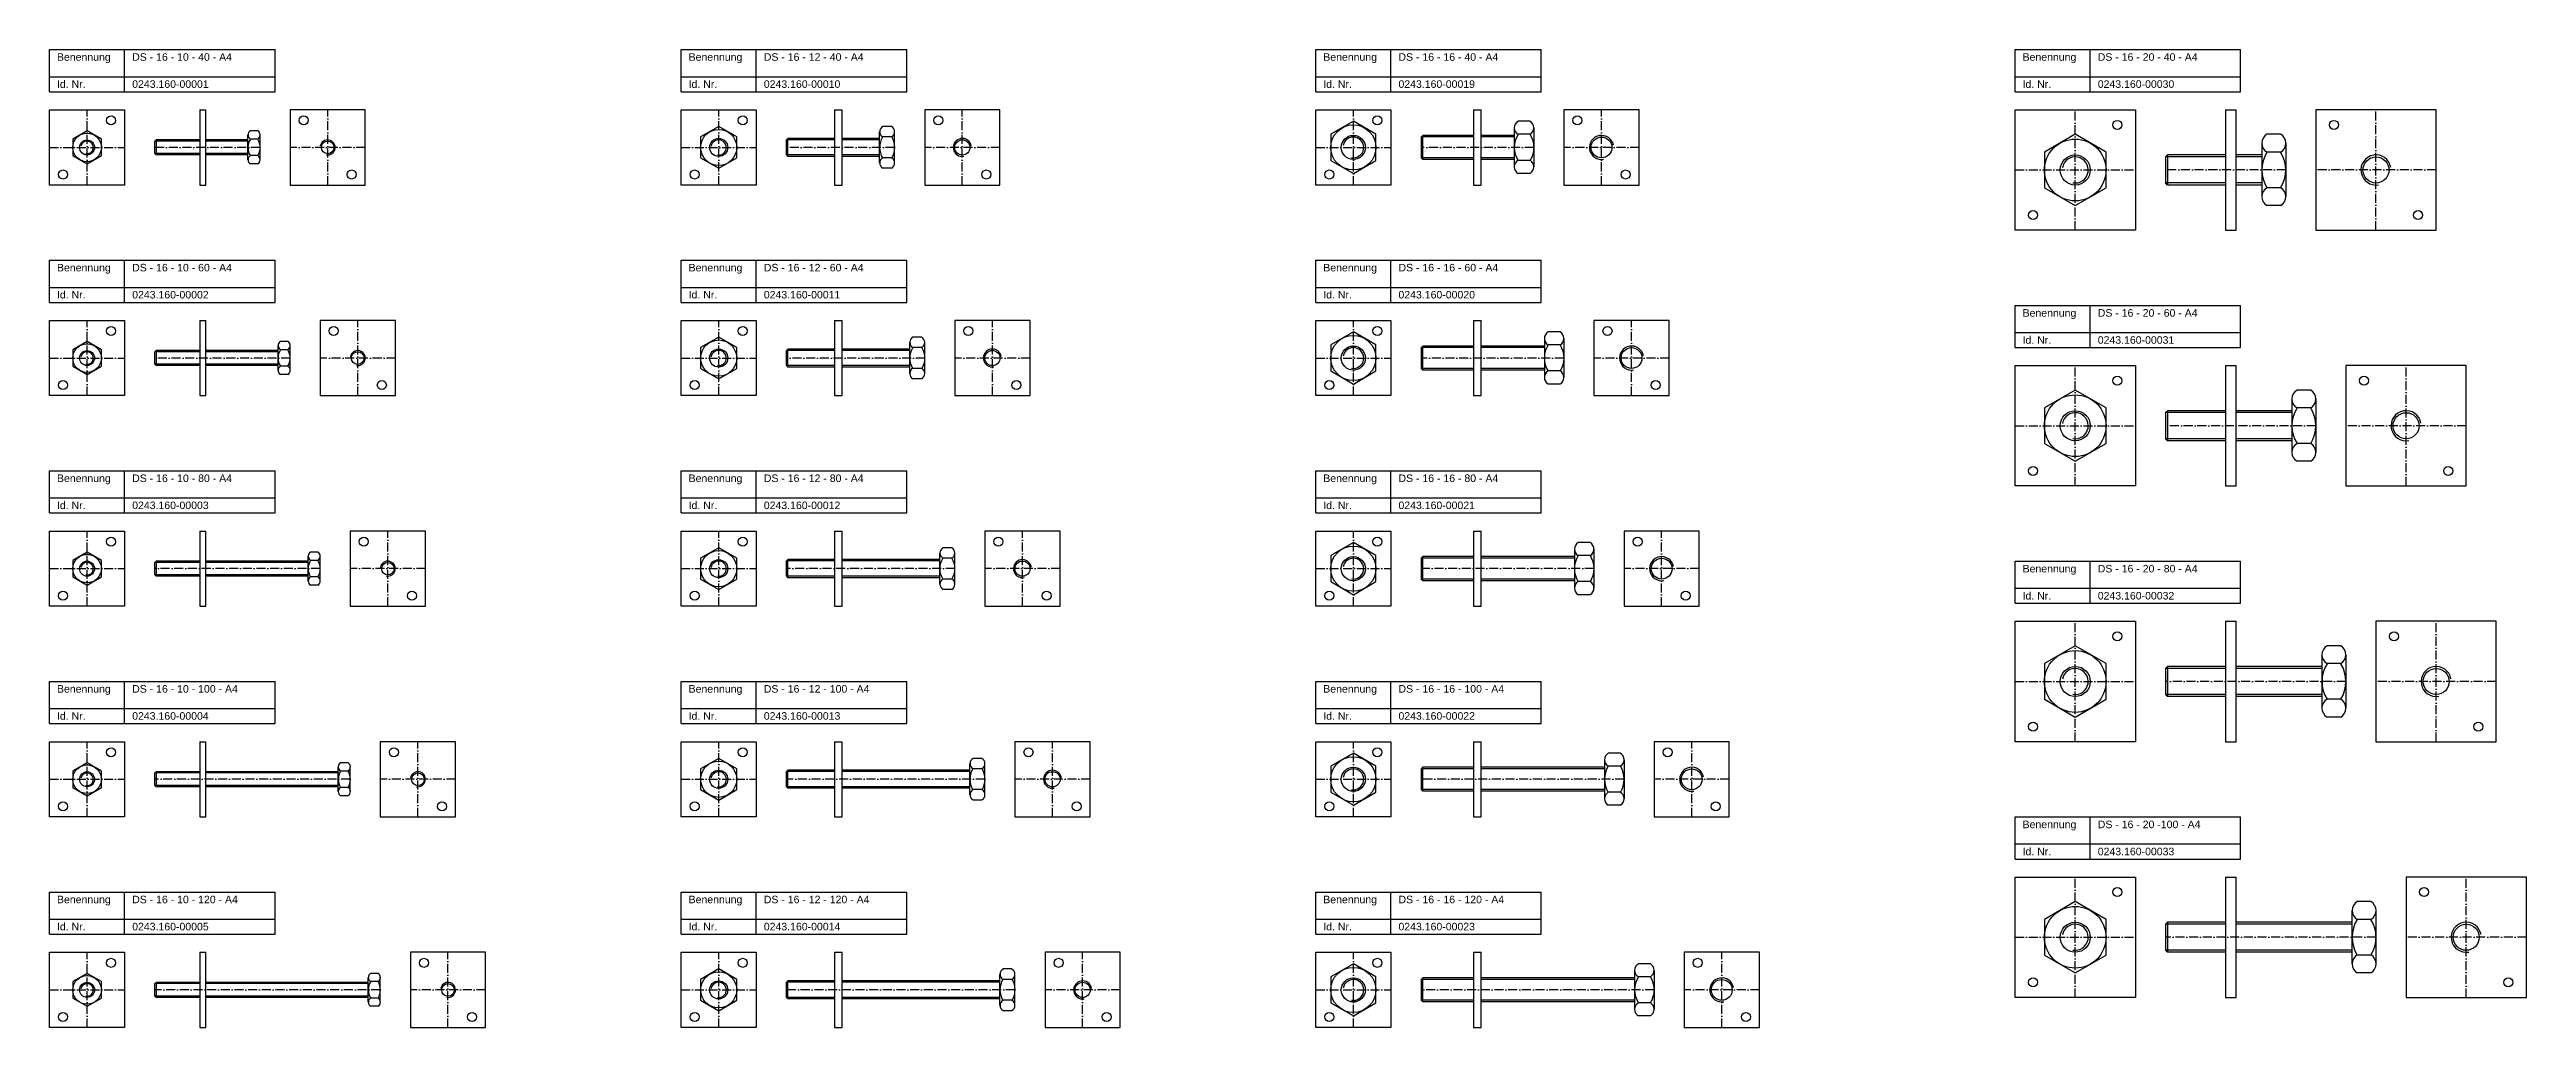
# Model space of a CAD drawing. Header units: millimetres. Extents: x 77 to 2399, y 1116 to 2936.
# Drawn here: x 77 to 1724, y 2286 to 2936 of the extents above; entities that cross this region are included whole.
import ezdxf

# ---------------------------------------------------------------- set-up
doc = ezdxf.new("R2010")
doc.units = ezdxf.units.MM
doc.header["$LTSCALE"] = 0.5
doc.linetypes.add('achse', pattern=[18, 12, -3, 0, -3])
doc.layers.add('HALFEN', color=2, linetype='CONTINUOUS')
doc.styles.add('ARIAL50', font='ARIAL.TTF', dxfattribs={"height": 5})

msp = doc.modelspace()

# ---------------------------------------------------------------- texts
at = {"layer": 'HALFEN', "style": 'ARIAL50'}
for s, p in [('Benennung', (82.2, 2928.8)), ('DS - 16 - 10 - 40 - A4', (132.2, 2928.8)), ('Benennung', (502.2, 2928.8)), ('DS - 16 - 12 - 40 - A4', (552.2, 2928.8)), ('Benennung', (924.2, 2928.8)), ('DS - 16 - 16 - 40 - A4', (974.2, 2928.8)), ('Benennung', (1389.2, 2928.8)), ('DS - 16 - 20 - 40 - A4', (1439.2, 2928.8)), ('Id. Nr.', (82.2, 2910.8)), ('0243.160-00001', (132.2, 2910.8)), ('Id. Nr.', (502.2, 2910.8)), ('0243.160-00010', (552.2, 2910.8)), ('Id. Nr.', (924.2, 2910.8)), ('0243.160-00019', (974.2, 2910.8)), ('Id. Nr.', (1389.2, 2910.8)), ('0243.160-00030', (1439.2, 2910.8)), ('Benennung', (82.2, 2788.8)), ('DS - 16 - 10 - 60 - A4', (132.2, 2788.8)), ('Benennung', (502.2, 2788.8)), ('DS - 16 - 12 - 60 - A4', (552.2, 2788.8)), ('Benennung', (924.2, 2788.8)), ('DS - 16 - 16 - 60 - A4', (974.2, 2788.8)), ('Id. Nr.', (82.2, 2770.8)), ('0243.160-00002', (132.2, 2770.8)), ('Id. Nr.', (502.2, 2770.8)), ('0243.160-00011', (552.2, 2770.8)), ('Id. Nr.', (924.2, 2770.8)), ('0243.160-00020', (974.2, 2770.8)), ('Benennung', (1389.2, 2758.7)), ('DS - 16 - 20 - 60 - A4', (1439.2, 2758.7)), ('Id. Nr.', (1389.2, 2740.7)), ('0243.160-00031', (1439.2, 2740.7)), ('Benennung', (82.2, 2648.8)), ('DS - 16 - 10 - 80 - A4', (132.2, 2648.8)), ('Benennung', (502.2, 2648.8)), ('DS - 16 - 12 - 80 - A4', (552.2, 2648.8)), ('Benennung', (924.2, 2648.8)), ('DS - 16 - 16 - 80 - A4', (974.2, 2648.8)), ('Id. Nr.', (82.2, 2630.8)), ('0243.160-00003', (132.2, 2630.8)), ('Id. Nr.', (502.2, 2630.8)), ('0243.160-00012', (552.2, 2630.8)), ('Id. Nr.', (924.2, 2630.8)), ('0243.160-00021', (974.2, 2630.8)), ('Benennung', (1389.2, 2588.7)), ('DS - 16 - 20 - 80 - A4', (1439.2, 2588.7)), ('Id. Nr.', (1389.2, 2570.7)), ('0243.160-00032', (1439.2, 2570.7)), ('Benennung', (82.2, 2508.8)), ('DS - 16 - 10 - 100 - A4', (132.2, 2508.8)), ('Benennung', (502.2, 2508.8)), ('DS - 16 - 12 - 100 - A4', (552.2, 2508.8)), ('Benennung', (924.2, 2508.8)), ('DS - 16 - 16 - 100 - A4', (974.2, 2508.8)), ('Id. Nr.', (82.2, 2490.8)), ('0243.160-00004', (132.2, 2490.8)), ('Id. Nr.', (502.2, 2490.8)), ('0243.160-00013', (552.2, 2490.8)), ('Id. Nr.', (924.2, 2490.8)), ('0243.160-00022', (974.2, 2490.8)), ('Benennung', (1389.2, 2418.7)), ('DS - 16 - 20 -100 - A4', (1439.2, 2418.7)), ('Id. Nr.', (1389.2, 2400.7)), ('0243.160-00033', (1439.2, 2400.7)), ('Benennung', (82.2, 2368.8)), ('DS - 16 - 10 - 120 - A4', (132.2, 2368.8)), ('Benennung', (502.2, 2368.8)), ('DS - 16 - 12 - 120 - A4', (552.2, 2368.8)), ('Benennung', (924.2, 2368.8)), ('DS - 16 - 16 - 120 - A4', (974.2, 2368.8)), ('Id. Nr.', (82.2, 2350.8)), ('0243.160-00005', (132.2, 2350.8)), ('Id. Nr.', (502.2, 2350.8)), ('0243.160-00014', (552.2, 2350.8)), ('Id. Nr.', (924.2, 2350.8)), ('0243.160-00023', (974.2, 2350.8))]:
    msp.add_text(s, height=5, dxfattribs=at).set_placement(p)

# ---------------------------------------------------------------- linework, layer by layer
at = {"layer": 'HALFEN'}
for p, q in [((77.2, 2936.2), (227.2, 2936.2)), ((77.2, 2908.2), (77.2, 2936.2)), ((127.2, 2908.2), (127.2, 2936.2)), ((227.2, 2908.2), (227.2, 2936.2)), ((497.2, 2936.2), (647.2, 2936.2)), ((497.2, 2908.2), (497.2, 2936.2)), ((547.2, 2908.2), (547.2, 2936.2)), ((647.2, 2908.2), (647.2, 2936.2)), ((919.2, 2936.2), (1069.2, 2936.2)), ((919.2, 2908.2), (919.2, 2936.2)), ((969.2, 2908.2), (969.2, 2936.2)), ((1069.2, 2908.2), (1069.2, 2936.2)), ((1384.2, 2936.2), (1534.2, 2936.2)), ((1384.2, 2908.2), (1384.2, 2936.2)), ((1434.2, 2908.2), (1434.2, 2936.2)), ((1534.2, 2908.2), (1534.2, 2936.2)), ((77.2, 2918.2), (227.2, 2918.2)), ((497.2, 2918.2), (647.2, 2918.2)), ((919.2, 2918.2), (1069.2, 2918.2)), ((1384.2, 2918.2), (1534.2, 2918.2)), ((77.2, 2908.2), (227.2, 2908.2)), ((497.2, 2908.2), (647.2, 2908.2)), ((919.2, 2908.2), (1069.2, 2908.2)), ((1384.2, 2908.2), (1534.2, 2908.2)), ((77.2, 2896.2), (127.2, 2896.2)), ((77.2, 2846.2), (77.2, 2896.2)), ((127.2, 2896.2), (127.2, 2846.2)), ((177.2, 2896.2), (181.2, 2896.2)), ((177.2, 2896.2), (177.2, 2846.2)), ((181.2, 2846.2), (181.2, 2896.2)), ((287.2, 2896.2), (237.2, 2896.2)), ((237.2, 2896.2), (237.2, 2846.2)), ((287.2, 2846.2), (287.2, 2896.2)), ((497.2, 2896.2), (547.2, 2896.2)), ((497.2, 2846.2), (497.2, 2896.2)), ((547.2, 2896.2), (547.2, 2846.2)), ((599.2, 2896.2), (604.2, 2896.2)), ((599.2, 2896.2), (599.2, 2846.2)), ((604.2, 2846.2), (604.2, 2896.2)), ((637.2, 2885.1), (631.2, 2885.1)), ((709.2, 2896.2), (659.2, 2896.2)), ((659.2, 2896.2), (659.2, 2846.2)), ((709.2, 2846.2), (709.2, 2896.2)), ((919.2, 2896.2), (969.2, 2896.2)), ((919.2, 2846.2), (919.2, 2896.2)), ((969.2, 2896.2), (969.2, 2846.2)), ((1024.2, 2896.2), (1029.2, 2896.2)), ((1024.2, 2896.2), (1024.2, 2846.2)), ((1029.2, 2846.2), (1029.2, 2896.2)), ((1051.2, 2884.2), (1051.2, 2858.3)), ((1061.7, 2888.6), (1053.7, 2888.6)), ((1064.2, 2884.2), (1064.2, 2858.3)), ((1134.2, 2896.2), (1084.2, 2896.2)), ((1084.2, 2896.2), (1084.2, 2846.2)), ((1134.2, 2846.2), (1134.2, 2896.2)), ((1384.2, 2816.2), (1384.2, 2896.2)), ((1384.2, 2896.2), (1464.2, 2896.2)), ((1464.2, 2896.2), (1464.2, 2816.2)), ((1524.2, 2896.2), (1524.2, 2816.2)), ((1524.2, 2896.2), (1531.2, 2896.2)), ((1531.2, 2816.2), (1531.2, 2896.2)), ((1664.2, 2896.2), (1584.2, 2896.2)), ((1584.2, 2896.2), (1584.2, 2816.2)), ((1664.2, 2816.2), (1664.2, 2896.2)), ((102.2, 2882.2), (92.7, 2876.7)), ((92.7, 2876.7), (92.7, 2865.8)), ((111.7, 2876.7), (102.2, 2882.2)), ((111.7, 2865.8), (111.7, 2876.7)), ((147.2, 2875.4), (148.1, 2876.2)), ((177.2, 2875.4), (147.2, 2875.4)), ((147.2, 2867.1), (147.2, 2875.4)), ((177.2, 2867.1), (147.2, 2867.1)), ((147.2, 2867.1), (148.1, 2866.2)), ((177.2, 2876.2), (148.1, 2876.2)), ((148.1, 2876.2), (148.1, 2866.2)), ((177.2, 2866.2), (148.1, 2866.2)), ((209.2, 2876.2), (181.2, 2876.2)), ((209.2, 2875.4), (181.2, 2875.4)), ((209.2, 2867.1), (181.2, 2867.1)), ((209.2, 2866.2), (181.2, 2866.2)), ((209.2, 2863), (209.2, 2879.5)), ((215.7, 2882.2), (210.8, 2882.2)), ((215.7, 2876.7), (210.8, 2876.7)), ((217.2, 2863), (217.2, 2879.5)), ((567.2, 2876.3), (568.2, 2877.2)), ((599.2, 2876.3), (567.2, 2876.3)), ((567.2, 2866.2), (567.2, 2876.3)), ((599.2, 2866.2), (567.2, 2866.2)), ((567.2, 2866.2), (568.2, 2865.2)), ((599.2, 2877.2), (568.2, 2877.2)), ((568.2, 2865.2), (568.2, 2877.2)), ((629.2, 2877.2), (604.2, 2877.2)), ((629.2, 2876.3), (604.2, 2876.3)), ((629.2, 2866.2), (604.2, 2866.2)), ((629.2, 2860.9), (629.2, 2881.6)), ((637.2, 2878.2), (631.2, 2878.2)), ((639.2, 2860.9), (639.2, 2881.6)), ((989.2, 2878.2), (990.3, 2879.2)), ((1024.2, 2878.2), (989.2, 2878.2)), ((989.2, 2878.2), (989.2, 2864.3)), ((1024.2, 2879.2), (990.3, 2879.2)), ((990.3, 2863.2), (990.3, 2879.2)), ((1051.2, 2879.2), (1029.2, 2879.2)), ((1051.2, 2878.2), (1029.2, 2878.2)), ((1061.7, 2879.9), (1053.7, 2879.9)), ((1484.2, 2864.9), (1485.6, 2866.2)), ((1524.2, 2866.2), (1485.6, 2866.2)), ((1485.6, 2866.2), (1485.6, 2846.2)), ((1548.2, 2866.2), (1531.2, 2866.2)), ((1548.2, 2874), (1548.2, 2838.5)), ((1560.8, 2879.9), (1551.7, 2879.9)), ((1560.8, 2868.1), (1551.7, 2868.1)), ((1564.2, 2874), (1564.2, 2838.5)), ((92.7, 2865.8), (102.2, 2860.3)), ((102.2, 2860.3), (111.7, 2865.8)), ((215.7, 2865.8), (210.8, 2865.8)), ((215.7, 2860.3), (210.8, 2860.3)), ((599.2, 2865.2), (568.2, 2865.2)), ((629.2, 2865.2), (604.2, 2865.2)), ((637.2, 2864.3), (631.2, 2864.3)), ((637.2, 2857.4), (631.2, 2857.4)), ((1024.2, 2864.3), (989.2, 2864.3)), ((989.2, 2864.3), (990.3, 2863.2)), ((1024.2, 2863.2), (990.3, 2863.2)), ((1051.2, 2864.3), (1029.2, 2864.3)), ((1051.2, 2863.2), (1029.2, 2863.2)), ((1061.7, 2862.6), (1053.7, 2862.6)), ((1061.7, 2853.9), (1053.7, 2853.9)), ((1524.2, 2864.9), (1484.2, 2864.9)), ((1484.2, 2864.9), (1484.2, 2847.6)), ((1548.2, 2864.9), (1531.2, 2864.9)), ((127.2, 2846.2), (77.2, 2846.2)), ((177.2, 2846.2), (181.2, 2846.2)), ((237.2, 2846.2), (287.2, 2846.2)), ((547.2, 2846.2), (497.2, 2846.2)), ((599.2, 2846.2), (604.2, 2846.2)), ((659.2, 2846.2), (709.2, 2846.2)), ((969.2, 2846.2), (919.2, 2846.2)), ((1024.2, 2846.2), (1029.2, 2846.2)), ((1084.2, 2846.2), (1134.2, 2846.2)), ((1524.2, 2847.6), (1484.2, 2847.6)), ((1485.6, 2846.2), (1484.2, 2847.6)), ((1524.2, 2846.2), (1485.6, 2846.2)), ((1548.2, 2847.6), (1531.2, 2847.6)), ((1548.2, 2846.2), (1531.2, 2846.2)), ((1560.8, 2844.4), (1551.7, 2844.4)), ((1560.8, 2832.6), (1551.7, 2832.6)), ((1464.2, 2816.2), (1384.2, 2816.2)), ((1524.2, 2816.2), (1531.2, 2816.2)), ((1584.2, 2816.2), (1664.2, 2816.2)), ((77.2, 2796.3), (227.2, 2796.3)), ((77.2, 2768.2), (77.2, 2796.3)), ((127.2, 2768.2), (127.2, 2796.3)), ((227.2, 2768.2), (227.2, 2796.3)), ((497.2, 2796.3), (647.2, 2796.3)), ((497.2, 2768.2), (497.2, 2796.3)), ((547.2, 2768.2), (547.2, 2796.3)), ((647.2, 2768.2), (647.2, 2796.3)), ((919.2, 2796.3), (1069.2, 2796.3)), ((919.2, 2768.2), (919.2, 2796.3)), ((969.2, 2768.2), (969.2, 2796.3)), ((1069.2, 2768.2), (1069.2, 2796.3)), ((77.2, 2778.2), (227.2, 2778.2)), ((77.2, 2768.2), (227.2, 2768.2)), ((497.2, 2778.2), (647.2, 2778.2)), ((497.2, 2768.2), (647.2, 2768.2)), ((919.2, 2778.2), (1069.2, 2778.2)), ((919.2, 2768.2), (1069.2, 2768.2)), ((77.2, 2756.2), (127.2, 2756.2)), ((77.2, 2706.2), (77.2, 2756.2)), ((127.2, 2756.2), (127.2, 2706.2)), ((177.2, 2756.2), (177.2, 2706.2)), ((177.2, 2756.2), (181.2, 2756.2)), ((181.2, 2706.2), (181.2, 2756.2)), ((307.2, 2756.2), (257.2, 2756.2)), ((257.2, 2756.2), (257.2, 2706.2)), ((307.2, 2706.2), (307.2, 2756.2)), ((497.2, 2756.2), (547.2, 2756.2)), ((497.2, 2706.2), (497.2, 2756.2)), ((547.2, 2756.2), (547.2, 2706.2)), ((599.2, 2756.2), (599.2, 2706.2)), ((599.2, 2756.2), (604.2, 2756.2)), ((604.2, 2706.2), (604.2, 2756.2)), ((729.2, 2756.2), (679.2, 2756.2)), ((679.2, 2756.2), (679.2, 2706.2)), ((729.2, 2706.2), (729.2, 2756.2)), ((919.2, 2756.2), (969.2, 2756.2)), ((919.2, 2706.2), (919.2, 2756.2)), ((969.2, 2756.2), (969.2, 2706.2)), ((1024.2, 2756.2), (1024.2, 2706.2)), ((1024.2, 2756.2), (1029.2, 2756.2)), ((1029.2, 2706.2), (1029.2, 2756.2)), ((1154.2, 2756.2), (1104.2, 2756.2)), ((1104.2, 2756.2), (1104.2, 2706.2)), ((1154.2, 2706.2), (1154.2, 2756.2)), ((1384.2, 2766.2), (1534.2, 2766.2)), ((1384.2, 2738.2), (1384.2, 2766.2)), ((1434.2, 2738.2), (1434.2, 2766.2)), ((1534.2, 2738.2), (1534.2, 2766.2)), ((102.2, 2742.2), (92.7, 2736.7)), ((92.7, 2736.7), (92.7, 2725.8)), ((111.7, 2736.7), (102.2, 2742.2)), ((111.7, 2725.8), (111.7, 2736.7)), ((147.2, 2735.4), (148.1, 2736.2)), ((177.2, 2735.4), (147.2, 2735.4)), ((147.2, 2727.1), (147.2, 2735.4)), ((177.2, 2736.2), (148.1, 2736.2)), ((148.1, 2736.2), (148.1, 2726.2)), ((229.2, 2736.2), (181.2, 2736.2)), ((229.2, 2735.4), (181.2, 2735.4)), ((229.2, 2723), (229.2, 2739.5)), ((235.7, 2742.2), (230.8, 2742.2)), ((235.7, 2736.7), (230.8, 2736.7)), ((237.2, 2723), (237.2, 2739.5)), ((567.2, 2736.3), (568.2, 2737.2)), ((567.2, 2726.2), (567.2, 2736.3)), ((599.2, 2736.3), (567.2, 2736.3)), ((568.2, 2725.2), (568.2, 2737.2)), ((599.2, 2737.2), (568.2, 2737.2)), ((649.2, 2737.2), (604.2, 2737.2)), ((649.2, 2736.3), (604.2, 2736.3)), ((649.2, 2720.9), (649.2, 2741.6)), ((657.2, 2745.1), (651.2, 2745.1)), ((657.2, 2738.2), (651.2, 2738.2)), ((659.2, 2720.9), (659.2, 2741.6)), ((989.2, 2738.2), (990.3, 2739.2)), ((989.2, 2738.2), (989.2, 2724.3)), ((1024.2, 2738.2), (989.2, 2738.2)), ((990.3, 2723.2), (990.3, 2739.2)), ((1024.2, 2739.2), (990.3, 2739.2)), ((1071.2, 2739.2), (1029.2, 2739.2)), ((1071.2, 2738.2), (1029.2, 2738.2)), ((1071.2, 2744.2), (1071.2, 2718.3)), ((1081.7, 2748.6), (1073.7, 2748.6)), ((1081.7, 2739.9), (1073.7, 2739.9)), ((1084.2, 2744.2), (1084.2, 2718.3)), ((1384.2, 2748.2), (1534.2, 2748.2)), ((1384.2, 2738.2), (1534.2, 2738.2)), ((92.7, 2725.8), (102.2, 2720.3)), ((102.2, 2720.3), (111.7, 2725.8)), ((177.2, 2727.1), (147.2, 2727.1)), ((147.2, 2727.1), (148.1, 2726.2)), ((177.2, 2726.2), (148.1, 2726.2)), ((229.2, 2727.1), (181.2, 2727.1)), ((229.2, 2726.2), (181.2, 2726.2)), ((235.7, 2725.8), (230.8, 2725.8)), ((235.7, 2720.3), (230.8, 2720.3)), ((567.2, 2726.2), (568.2, 2725.2)), ((599.2, 2726.2), (567.2, 2726.2)), ((599.2, 2725.2), (568.2, 2725.2)), ((649.2, 2726.2), (604.2, 2726.2)), ((649.2, 2725.2), (604.2, 2725.2)), ((657.2, 2724.3), (651.2, 2724.3)), ((989.2, 2724.3), (990.3, 2723.2)), ((1024.2, 2724.3), (989.2, 2724.3)), ((1024.2, 2723.2), (990.3, 2723.2)), ((1071.2, 2724.3), (1029.2, 2724.3)), ((1071.2, 2723.2), (1029.2, 2723.2)), ((1081.7, 2722.6), (1073.7, 2722.6)), ((1384.2, 2726.2), (1464.2, 2726.2)), ((1384.2, 2646.2), (1384.2, 2726.2)), ((1464.2, 2726.2), (1464.2, 2646.2)), ((1524.2, 2726.2), (1524.2, 2646.2)), ((1524.2, 2726.2), (1531.2, 2726.2)), ((1531.2, 2646.2), (1531.2, 2726.2)), ((1684.2, 2726.2), (1604.2, 2726.2)), ((1604.2, 2726.2), (1604.2, 2646.2)), ((1684.2, 2646.2), (1684.2, 2726.2)), ((127.2, 2706.2), (77.2, 2706.2)), ((177.2, 2706.2), (181.2, 2706.2)), ((257.2, 2706.2), (307.2, 2706.2)), ((547.2, 2706.2), (497.2, 2706.2)), ((599.2, 2706.2), (604.2, 2706.2)), ((657.2, 2717.4), (651.2, 2717.4)), ((679.2, 2706.2), (729.2, 2706.2)), ((969.2, 2706.2), (919.2, 2706.2)), ((1024.2, 2706.2), (1029.2, 2706.2)), ((1081.7, 2713.9), (1073.7, 2713.9)), ((1104.2, 2706.2), (1154.2, 2706.2)), ((1568.2, 2704), (1568.2, 2668.5)), ((1580.8, 2709.9), (1571.7, 2709.9)), ((1584.2, 2704), (1584.2, 2668.5)), ((1484.2, 2694.9), (1485.6, 2696.2)), ((1484.2, 2694.9), (1484.2, 2677.6)), ((1524.2, 2694.9), (1484.2, 2694.9)), ((1485.6, 2696.2), (1485.6, 2676.2)), ((1524.2, 2696.2), (1485.6, 2696.2)), ((1568.2, 2696.2), (1531.2, 2696.2)), ((1568.2, 2694.9), (1531.2, 2694.9)), ((1580.8, 2698.1), (1571.7, 2698.1)), ((1485.6, 2676.2), (1484.2, 2677.6)), ((1524.2, 2677.6), (1484.2, 2677.6)), ((1524.2, 2676.2), (1485.6, 2676.2)), ((1568.2, 2677.6), (1531.2, 2677.6)), ((1568.2, 2676.2), (1531.2, 2676.2)), ((1580.8, 2674.4), (1571.7, 2674.4)), ((77.2, 2656.2), (227.2, 2656.2)), ((77.2, 2628.2), (77.2, 2656.2)), ((127.2, 2628.2), (127.2, 2656.2)), ((227.2, 2628.2), (227.2, 2656.2)), ((497.2, 2656.2), (647.2, 2656.2)), ((497.2, 2628.2), (497.2, 2656.2)), ((547.2, 2628.2), (547.2, 2656.2)), ((647.2, 2628.2), (647.2, 2656.2)), ((919.2, 2656.2), (1069.2, 2656.2)), ((919.2, 2628.2), (919.2, 2656.2)), ((969.2, 2628.2), (969.2, 2656.2)), ((1069.2, 2628.2), (1069.2, 2656.2)), ((1580.8, 2662.6), (1571.7, 2662.6)), ((77.2, 2638.2), (227.2, 2638.2)), ((497.2, 2638.2), (647.2, 2638.2)), ((919.2, 2638.2), (1069.2, 2638.2)), ((1464.2, 2646.2), (1384.2, 2646.2)), ((1524.2, 2646.2), (1531.2, 2646.2)), ((1604.2, 2646.2), (1684.2, 2646.2)), ((77.2, 2628.2), (227.2, 2628.2)), ((497.2, 2628.2), (647.2, 2628.2)), ((919.2, 2628.2), (1069.2, 2628.2)), ((77.2, 2566.2), (77.2, 2616.2)), ((77.2, 2616.2), (127.2, 2616.2)), ((127.2, 2616.2), (127.2, 2566.2)), ((177.2, 2616.2), (177.2, 2566.2)), ((177.2, 2616.2), (181.2, 2616.2)), ((181.2, 2566.2), (181.2, 2616.2)), ((327.2, 2616.2), (277.2, 2616.2)), ((277.2, 2616.2), (277.2, 2566.2)), ((327.2, 2566.2), (327.2, 2616.2)), ((497.2, 2566.2), (497.2, 2616.2)), ((497.2, 2616.2), (547.2, 2616.2)), ((547.2, 2616.2), (547.2, 2566.2)), ((599.2, 2616.2), (599.2, 2566.2)), ((599.2, 2616.2), (604.2, 2616.2)), ((604.2, 2566.2), (604.2, 2616.2)), ((677.2, 2605.1), (671.2, 2605.1)), ((699.2, 2616.2), (699.2, 2566.2)), ((749.2, 2616.2), (699.2, 2616.2)), ((749.2, 2566.2), (749.2, 2616.2)), ((919.2, 2616.2), (969.2, 2616.2)), ((919.2, 2566.2), (919.2, 2616.2)), ((969.2, 2616.2), (969.2, 2566.2)), ((1024.2, 2616.2), (1029.2, 2616.2)), ((1024.2, 2616.2), (1024.2, 2566.2)), ((1029.2, 2566.2), (1029.2, 2616.2)), ((1091.2, 2604.2), (1091.2, 2578.3)), ((1101.7, 2608.6), (1093.7, 2608.6)), ((1104.2, 2604.2), (1104.2, 2578.3)), ((1174.2, 2616.2), (1124.2, 2616.2)), ((1124.2, 2616.2), (1124.2, 2566.2)), ((1174.2, 2566.2), (1174.2, 2616.2)), ((102.2, 2602.2), (92.7, 2596.7)), ((92.7, 2596.7), (92.7, 2585.8)), ((111.7, 2596.7), (102.2, 2602.2)), ((111.7, 2585.8), (111.7, 2596.7)), ((147.2, 2595.4), (148.1, 2596.2)), ((177.2, 2595.4), (147.2, 2595.4)), ((147.2, 2587.1), (147.2, 2595.4)), ((177.2, 2587.1), (147.2, 2587.1)), ((147.2, 2587.1), (148.1, 2586.2)), ((177.2, 2596.2), (148.1, 2596.2)), ((148.1, 2596.2), (148.1, 2586.2)), ((177.2, 2586.2), (148.1, 2586.2)), ((249.2, 2596.2), (181.2, 2596.2)), ((249.2, 2595.4), (181.2, 2595.4)), ((249.2, 2587.1), (181.2, 2587.1)), ((249.2, 2586.2), (181.2, 2586.2)), ((249.2, 2583), (249.2, 2599.5)), ((255.7, 2602.2), (250.8, 2602.2)), ((255.7, 2596.7), (250.8, 2596.7)), ((257.2, 2583), (257.2, 2599.5)), ((567.2, 2596.3), (568.2, 2597.2)), ((567.2, 2586.2), (567.2, 2596.3)), ((599.2, 2596.3), (567.2, 2596.3)), ((599.2, 2586.2), (567.2, 2586.2)), ((567.2, 2586.2), (568.2, 2585.2)), ((568.2, 2585.2), (568.2, 2597.2)), ((599.2, 2597.2), (568.2, 2597.2)), ((669.2, 2597.2), (604.2, 2597.2)), ((669.2, 2596.3), (604.2, 2596.3)), ((669.2, 2586.2), (604.2, 2586.2)), ((669.2, 2580.9), (669.2, 2601.6)), ((677.2, 2598.2), (671.2, 2598.2)), ((679.2, 2580.9), (679.2, 2601.6)), ((989.2, 2598.2), (990.3, 2599.2)), ((989.2, 2598.2), (989.2, 2584.3)), ((1024.2, 2598.2), (989.2, 2598.2)), ((990.3, 2583.2), (990.3, 2599.2)), ((1024.2, 2599.2), (990.3, 2599.2)), ((1091.2, 2599.2), (1029.2, 2599.2)), ((1091.2, 2598.2), (1029.2, 2598.2)), ((1101.7, 2599.9), (1093.7, 2599.9)), ((1384.2, 2596.2), (1534.2, 2596.2)), ((1384.2, 2568.2), (1384.2, 2596.2)), ((1434.2, 2568.2), (1434.2, 2596.2)), ((1534.2, 2568.2), (1534.2, 2596.2)), ((92.7, 2585.8), (102.2, 2580.3)), ((102.2, 2580.3), (111.7, 2585.8)), ((255.7, 2585.8), (250.8, 2585.8)), ((255.7, 2580.3), (250.8, 2580.3)), ((599.2, 2585.2), (568.2, 2585.2)), ((669.2, 2585.2), (604.2, 2585.2)), ((677.2, 2584.3), (671.2, 2584.3)), ((677.2, 2577.4), (671.2, 2577.4)), ((1024.2, 2584.3), (989.2, 2584.3)), ((989.2, 2584.3), (990.3, 2583.2)), ((1024.2, 2583.2), (990.3, 2583.2)), ((1091.2, 2584.3), (1029.2, 2584.3)), ((1091.2, 2583.2), (1029.2, 2583.2)), ((1101.7, 2582.6), (1093.7, 2582.6)), ((1101.7, 2573.9), (1093.7, 2573.9)), ((1384.2, 2578.2), (1534.2, 2578.2)), ((127.2, 2566.2), (77.2, 2566.2)), ((177.2, 2566.2), (181.2, 2566.2)), ((277.2, 2566.2), (327.2, 2566.2)), ((547.2, 2566.2), (497.2, 2566.2)), ((599.2, 2566.2), (604.2, 2566.2)), ((699.2, 2566.2), (749.2, 2566.2)), ((969.2, 2566.2), (919.2, 2566.2)), ((1024.2, 2566.2), (1029.2, 2566.2)), ((1124.2, 2566.2), (1174.2, 2566.2)), ((1384.2, 2568.2), (1534.2, 2568.2)), ((1384.2, 2556.2), (1464.2, 2556.2)), ((1384.2, 2476.2), (1384.2, 2556.2)), ((1464.2, 2556.2), (1464.2, 2476.2)), ((1524.2, 2556.2), (1524.2, 2476.2)), ((1524.2, 2556.2), (1531.2, 2556.2)), ((1531.2, 2476.2), (1531.2, 2556.2)), ((1704.2, 2556.2), (1624.2, 2556.2)), ((1624.2, 2556.2), (1624.2, 2476.2)), ((1704.2, 2476.2), (1704.2, 2556.2)), ((1600.8, 2539.9), (1591.7, 2539.9)), ((1484.2, 2524.9), (1485.6, 2526.2)), ((1524.2, 2524.9), (1484.2, 2524.9)), ((1484.2, 2524.9), (1484.2, 2507.6)), ((1524.2, 2526.2), (1485.6, 2526.2)), ((1485.6, 2526.2), (1485.6, 2506.2)), ((1588.2, 2526.2), (1531.2, 2526.2)), ((1588.2, 2524.9), (1531.2, 2524.9)), ((1588.2, 2534), (1588.2, 2498.5)), ((1600.8, 2528.1), (1591.7, 2528.1)), ((1604.2, 2534), (1604.2, 2498.5)), ((77.2, 2516.2), (227.2, 2516.2)), ((77.2, 2488.2), (77.2, 2516.2)), ((127.2, 2488.2), (127.2, 2516.2)), ((227.2, 2488.2), (227.2, 2516.2)), ((497.2, 2516.2), (647.2, 2516.2)), ((497.2, 2488.2), (497.2, 2516.2)), ((547.2, 2488.2), (547.2, 2516.2)), ((647.2, 2488.2), (647.2, 2516.2)), ((919.2, 2516.2), (1069.2, 2516.2)), ((919.2, 2488.2), (919.2, 2516.2)), ((969.2, 2488.2), (969.2, 2516.2)), ((1069.2, 2488.2), (1069.2, 2516.2)), ((1524.2, 2507.6), (1484.2, 2507.6)), ((1485.6, 2506.2), (1484.2, 2507.6)), ((1524.2, 2506.2), (1485.6, 2506.2)), ((1588.2, 2507.6), (1531.2, 2507.6)), ((1588.2, 2506.2), (1531.2, 2506.2)), ((1600.8, 2504.4), (1591.7, 2504.4)), ((77.2, 2498.2), (227.2, 2498.2)), ((77.2, 2488.2), (227.2, 2488.2)), ((497.2, 2498.2), (647.2, 2498.2)), ((497.2, 2488.2), (647.2, 2488.2)), ((919.2, 2498.2), (1069.2, 2498.2)), ((919.2, 2488.2), (1069.2, 2488.2)), ((1600.8, 2492.6), (1591.7, 2492.6)), ((77.2, 2426.2), (77.2, 2476.2)), ((77.2, 2476.2), (127.2, 2476.2)), ((127.2, 2476.2), (127.2, 2426.2)), ((177.2, 2476.2), (177.2, 2426.2)), ((177.2, 2476.2), (181.2, 2476.2)), ((181.2, 2426.2), (181.2, 2476.2)), ((347.2, 2476.2), (297.2, 2476.2)), ((297.2, 2476.2), (297.2, 2426.2)), ((347.2, 2426.2), (347.2, 2476.2)), ((497.2, 2426.2), (497.2, 2476.2)), ((497.2, 2476.2), (547.2, 2476.2)), ((547.2, 2476.2), (547.2, 2426.2)), ((599.2, 2476.2), (599.2, 2426.2)), ((599.2, 2476.2), (604.2, 2476.2)), ((604.2, 2426.2), (604.2, 2476.2)), ((719.2, 2476.2), (719.2, 2426.2)), ((769.2, 2476.2), (719.2, 2476.2)), ((769.2, 2426.2), (769.2, 2476.2)), ((919.2, 2476.2), (969.2, 2476.2)), ((919.2, 2426.2), (919.2, 2476.2)), ((969.2, 2476.2), (969.2, 2426.2)), ((1024.2, 2476.2), (1029.2, 2476.2)), ((1024.2, 2476.2), (1024.2, 2426.2)), ((1029.2, 2426.2), (1029.2, 2476.2)), ((1194.2, 2476.2), (1144.2, 2476.2)), ((1144.2, 2476.2), (1144.2, 2426.2)), ((1194.2, 2426.2), (1194.2, 2476.2)), ((1464.2, 2476.2), (1384.2, 2476.2)), ((1524.2, 2476.2), (1531.2, 2476.2)), ((1624.2, 2476.2), (1704.2, 2476.2)), ((102.2, 2462.2), (92.7, 2456.7)), ((92.7, 2456.7), (92.7, 2445.8)), ((111.7, 2456.7), (102.2, 2462.2)), ((111.7, 2445.8), (111.7, 2456.7)), ((147.2, 2455.4), (148.1, 2456.2)), ((177.2, 2455.4), (147.2, 2455.4)), ((147.2, 2447.1), (147.2, 2455.4)), ((177.2, 2456.2), (148.1, 2456.2)), ((148.1, 2456.2), (148.1, 2446.2)), ((269.2, 2456.2), (181.2, 2456.2)), ((269.2, 2455.4), (181.2, 2455.4)), ((269.2, 2443), (269.2, 2459.5)), ((275.7, 2462.2), (270.8, 2462.2)), ((275.7, 2456.7), (270.8, 2456.7)), ((277.2, 2443), (277.2, 2459.5)), ((567.2, 2456.3), (568.2, 2457.2)), ((567.2, 2446.2), (567.2, 2456.3)), ((599.2, 2456.3), (567.2, 2456.3)), ((568.2, 2445.2), (568.2, 2457.2)), ((599.2, 2457.2), (568.2, 2457.2)), ((689.2, 2457.2), (604.2, 2457.2)), ((689.2, 2456.3), (604.2, 2456.3)), ((689.2, 2440.9), (689.2, 2461.6)), ((697.2, 2465.1), (691.2, 2465.1)), ((697.2, 2458.2), (691.2, 2458.2)), ((699.2, 2440.9), (699.2, 2461.6)), ((989.2, 2458.2), (990.3, 2459.2)), ((989.2, 2458.2), (989.2, 2444.3)), ((1024.2, 2458.2), (989.2, 2458.2)), ((990.3, 2443.2), (990.3, 2459.2)), ((1024.2, 2459.2), (990.3, 2459.2)), ((1111.2, 2459.2), (1029.2, 2459.2)), ((1111.2, 2458.2), (1029.2, 2458.2)), ((1111.2, 2464.2), (1111.2, 2438.3)), ((1121.7, 2468.6), (1113.7, 2468.6)), ((1121.7, 2459.9), (1113.7, 2459.9)), ((1124.2, 2464.2), (1124.2, 2438.3)), ((92.7, 2445.8), (102.2, 2440.3)), ((102.2, 2440.3), (111.7, 2445.8)), ((177.2, 2447.1), (147.2, 2447.1)), ((147.2, 2447.1), (148.1, 2446.2)), ((177.2, 2446.2), (148.1, 2446.2)), ((269.2, 2447.1), (181.2, 2447.1)), ((269.2, 2446.2), (181.2, 2446.2)), ((275.7, 2445.8), (270.8, 2445.8)), ((275.7, 2440.3), (270.8, 2440.3)), ((599.2, 2446.2), (567.2, 2446.2)), ((567.2, 2446.2), (568.2, 2445.2)), ((599.2, 2445.2), (568.2, 2445.2)), ((689.2, 2446.2), (604.2, 2446.2)), ((689.2, 2445.2), (604.2, 2445.2)), ((697.2, 2444.3), (691.2, 2444.3)), ((1024.2, 2444.3), (989.2, 2444.3)), ((989.2, 2444.3), (990.3, 2443.2)), ((1024.2, 2443.2), (990.3, 2443.2)), ((1111.2, 2444.3), (1029.2, 2444.3)), ((1111.2, 2443.2), (1029.2, 2443.2)), ((1121.7, 2442.6), (1113.7, 2442.6)), ((127.2, 2426.2), (77.2, 2426.2)), ((177.2, 2426.2), (181.2, 2426.2)), ((297.2, 2426.2), (347.2, 2426.2)), ((547.2, 2426.2), (497.2, 2426.2)), ((599.2, 2426.2), (604.2, 2426.2)), ((697.2, 2437.4), (691.2, 2437.4)), ((719.2, 2426.2), (769.2, 2426.2)), ((969.2, 2426.2), (919.2, 2426.2)), ((1024.2, 2426.2), (1029.2, 2426.2)), ((1121.7, 2433.9), (1113.7, 2433.9)), ((1144.2, 2426.2), (1194.2, 2426.2)), ((1384.2, 2426.2), (1534.2, 2426.2)), ((1384.2, 2398.2), (1384.2, 2426.2)), ((1434.2, 2398.2), (1434.2, 2426.2)), ((1534.2, 2398.2), (1534.2, 2426.2)), ((1384.2, 2408.2), (1534.2, 2408.2)), ((1384.2, 2398.2), (1534.2, 2398.2)), ((77.2, 2376.2), (227.2, 2376.2)), ((77.2, 2348.2), (77.2, 2376.2)), ((127.2, 2348.2), (127.2, 2376.2)), ((227.2, 2348.2), (227.2, 2376.2)), ((497.2, 2376.2), (647.2, 2376.2)), ((497.2, 2348.2), (497.2, 2376.2)), ((547.2, 2348.2), (547.2, 2376.2)), ((647.2, 2348.2), (647.2, 2376.2)), ((919.2, 2376.2), (1069.2, 2376.2)), ((919.2, 2348.2), (919.2, 2376.2)), ((969.2, 2348.2), (969.2, 2376.2)), ((1069.2, 2348.2), (1069.2, 2376.2)), ((1384.2, 2386.2), (1464.2, 2386.2)), ((1384.2, 2306.2), (1384.2, 2386.2)), ((1464.2, 2386.2), (1464.2, 2306.2)), ((1524.2, 2386.2), (1524.2, 2306.2)), ((1524.2, 2386.2), (1531.2, 2386.2)), ((1531.2, 2306.2), (1531.2, 2386.2)), ((1724.2, 2386.2), (1644.2, 2386.2)), ((1644.2, 2386.2), (1644.2, 2306.2)), ((1724.2, 2306.2), (1724.2, 2386.2)), ((77.2, 2358.2), (227.2, 2358.2)), ((497.2, 2358.2), (647.2, 2358.2)), ((919.2, 2358.2), (1069.2, 2358.2)), ((1484.2, 2354.9), (1485.6, 2356.2)), ((1524.2, 2356.2), (1485.6, 2356.2)), ((1485.6, 2356.2), (1485.6, 2336.2)), ((1608.2, 2356.2), (1531.2, 2356.2)), ((1608.2, 2364), (1608.2, 2328.5)), ((1620.8, 2369.9), (1611.7, 2369.9)), ((1620.8, 2358.1), (1611.7, 2358.1)), ((1624.2, 2364), (1624.2, 2328.5)), ((77.2, 2348.2), (227.2, 2348.2)), ((497.2, 2348.2), (647.2, 2348.2)), ((919.2, 2348.2), (1069.2, 2348.2)), ((1524.2, 2354.9), (1484.2, 2354.9)), ((1484.2, 2354.9), (1484.2, 2337.6)), ((1608.2, 2354.9), (1531.2, 2354.9)), ((77.2, 2286.2), (77.2, 2336.2)), ((77.2, 2336.2), (127.2, 2336.2)), ((127.2, 2336.2), (127.2, 2286.2)), ((177.2, 2336.2), (177.2, 2286.2)), ((177.2, 2336.2), (181.2, 2336.2)), ((181.2, 2286.2), (181.2, 2336.2)), ((367.2, 2336.2), (317.2, 2336.2)), ((317.2, 2336.2), (317.2, 2286.2)), ((367.2, 2286.2), (367.2, 2336.2)), ((497.2, 2286.2), (497.2, 2336.2)), ((497.2, 2336.2), (547.2, 2336.2)), ((547.2, 2336.2), (547.2, 2286.2)), ((599.2, 2336.2), (599.2, 2286.2)), ((599.2, 2336.2), (604.2, 2336.2)), ((604.2, 2286.2), (604.2, 2336.2)), ((717.2, 2325.1), (711.2, 2325.1)), ((739.2, 2336.2), (739.2, 2286.2)), ((789.2, 2336.2), (739.2, 2336.2)), ((789.2, 2286.2), (789.2, 2336.2)), ((919.2, 2336.2), (969.2, 2336.2)), ((919.2, 2286.2), (919.2, 2336.2)), ((969.2, 2336.2), (969.2, 2286.2)), ((1024.2, 2336.2), (1029.2, 2336.2)), ((1024.2, 2336.2), (1024.2, 2286.2)), ((1029.2, 2286.2), (1029.2, 2336.2)), ((1131.2, 2324.2), (1131.2, 2298.3)), ((1141.7, 2328.6), (1133.7, 2328.6)), ((1144.2, 2324.2), (1144.2, 2298.3)), ((1214.2, 2336.2), (1164.2, 2336.2)), ((1164.2, 2336.2), (1164.2, 2286.2)), ((1214.2, 2286.2), (1214.2, 2336.2)), ((1524.2, 2337.6), (1484.2, 2337.6)), ((1485.6, 2336.2), (1484.2, 2337.6)), ((1524.2, 2336.2), (1485.6, 2336.2)), ((1608.2, 2337.6), (1531.2, 2337.6)), ((1608.2, 2336.2), (1531.2, 2336.2)), ((1620.8, 2334.4), (1611.7, 2334.4)), ((1620.8, 2322.6), (1611.7, 2322.6)), ((102.2, 2322.2), (92.7, 2316.7)), ((92.7, 2316.7), (92.7, 2305.8)), ((111.7, 2316.7), (102.2, 2322.2)), ((111.7, 2305.8), (111.7, 2316.7)), ((147.2, 2315.4), (148.1, 2316.2)), ((177.2, 2315.4), (147.2, 2315.4)), ((147.2, 2307.1), (147.2, 2315.4)), ((177.2, 2307.1), (147.2, 2307.1)), ((147.2, 2307.1), (148.1, 2306.2)), ((177.2, 2316.2), (148.1, 2316.2)), ((148.1, 2316.2), (148.1, 2306.2)), ((177.2, 2306.2), (148.1, 2306.2)), ((289.2, 2316.2), (181.2, 2316.2)), ((289.2, 2315.4), (181.2, 2315.4)), ((289.2, 2307.1), (181.2, 2307.1)), ((289.2, 2306.2), (181.2, 2306.2)), ((289.2, 2303), (289.2, 2319.5)), ((295.7, 2322.2), (290.8, 2322.2)), ((295.7, 2316.7), (290.8, 2316.7)), ((297.2, 2303), (297.2, 2319.5)), ((567.2, 2316.3), (568.2, 2317.2)), ((567.2, 2306.2), (567.2, 2316.3)), ((599.2, 2316.3), (567.2, 2316.3)), ((599.2, 2306.2), (567.2, 2306.2)), ((567.2, 2306.2), (568.2, 2305.2)), ((568.2, 2305.2), (568.2, 2317.2)), ((599.2, 2317.2), (568.2, 2317.2)), ((709.2, 2317.2), (604.2, 2317.2)), ((709.2, 2316.3), (604.2, 2316.3)), ((709.2, 2306.2), (604.2, 2306.2)), ((709.2, 2300.9), (709.2, 2321.6)), ((717.2, 2318.2), (711.2, 2318.2)), ((719.2, 2300.9), (719.2, 2321.6)), ((989.2, 2318.2), (990.3, 2319.2)), ((989.2, 2318.2), (989.2, 2304.3)), ((1024.2, 2318.2), (989.2, 2318.2)), ((990.3, 2303.2), (990.3, 2319.2)), ((1024.2, 2319.2), (990.3, 2319.2)), ((1131.2, 2319.2), (1029.2, 2319.2)), ((1131.2, 2318.2), (1029.2, 2318.2)), ((1141.7, 2319.9), (1133.7, 2319.9)), ((1464.2, 2306.2), (1384.2, 2306.2)), ((1524.2, 2306.2), (1531.2, 2306.2)), ((1644.2, 2306.2), (1724.2, 2306.2)), ((92.7, 2305.8), (102.2, 2300.3)), ((102.2, 2300.3), (111.7, 2305.8)), ((295.7, 2305.8), (290.8, 2305.8)), ((295.7, 2300.3), (290.8, 2300.3)), ((599.2, 2305.2), (568.2, 2305.2)), ((709.2, 2305.2), (604.2, 2305.2)), ((717.2, 2304.3), (711.2, 2304.3)), ((717.2, 2297.4), (711.2, 2297.4)), ((1024.2, 2304.3), (989.2, 2304.3)), ((989.2, 2304.3), (990.3, 2303.2)), ((1024.2, 2303.2), (990.3, 2303.2)), ((1131.2, 2304.3), (1029.2, 2304.3)), ((1131.2, 2303.2), (1029.2, 2303.2)), ((1141.7, 2302.6), (1133.7, 2302.6)), ((1141.7, 2293.9), (1133.7, 2293.9)), ((127.2, 2286.2), (77.2, 2286.2)), ((177.2, 2286.2), (181.2, 2286.2)), ((317.2, 2286.2), (367.2, 2286.2)), ((547.2, 2286.2), (497.2, 2286.2)), ((599.2, 2286.2), (604.2, 2286.2)), ((739.2, 2286.2), (789.2, 2286.2)), ((969.2, 2286.2), (919.2, 2286.2)), ((1024.2, 2286.2), (1029.2, 2286.2)), ((1164.2, 2286.2), (1214.2, 2286.2))]:
    msp.add_line(p, q, dxfattribs=at)
at = {"layer": 'HALFEN', "color": 1, "linetype": 'achse'}
for p, q in [((102.2, 2846.2), (102.2, 2896.2)), ((262.2, 2846.2), (262.2, 2896.2)), ((522.2, 2846.2), (522.2, 2896.2)), ((684.2, 2846.2), (684.2, 2896.2)), ((944.2, 2846.2), (944.2, 2896.2)), ((1109.2, 2846.2), (1109.2, 2896.2)), ((1424.2, 2816.2), (1424.2, 2896.2)), ((1624.2, 2816.2), (1624.2, 2896.2)), ((77.2, 2871.2), (127.2, 2871.2)), ((217.2, 2871.2), (147.2, 2871.2)), ((287.2, 2871.2), (237.2, 2871.2)), ((497.2, 2871.2), (547.2, 2871.2)), ((639.2, 2871.2), (567.2, 2871.2)), ((709.2, 2871.2), (659.2, 2871.2)), ((919.2, 2871.2), (969.2, 2871.2)), ((1064.2, 2871.2), (989.2, 2871.2)), ((1134.2, 2871.2), (1084.2, 2871.2)), ((1384.2, 2856.2), (1464.2, 2856.2)), ((1564.2, 2856.2), (1484.2, 2856.2)), ((1664.2, 2856.2), (1584.2, 2856.2)), ((102.2, 2706.2), (102.2, 2756.2)), ((282.2, 2706.2), (282.2, 2756.2)), ((522.2, 2706.2), (522.2, 2756.2)), ((704.2, 2706.2), (704.2, 2756.2)), ((944.2, 2706.2), (944.2, 2756.2)), ((1129.2, 2706.2), (1129.2, 2756.2)), ((77.2, 2731.2), (127.2, 2731.2)), ((237.2, 2731.2), (147.2, 2731.2)), ((307.2, 2731.2), (257.2, 2731.2)), ((497.2, 2731.2), (547.2, 2731.2)), ((659.2, 2731.2), (567.2, 2731.2)), ((729.2, 2731.2), (679.2, 2731.2)), ((919.2, 2731.2), (969.2, 2731.2)), ((1084.2, 2731.2), (989.2, 2731.2)), ((1154.2, 2731.2), (1104.2, 2731.2)), ((1424.2, 2646.2), (1424.2, 2726.2)), ((1644.2, 2646.2), (1644.2, 2726.2)), ((1384.2, 2686.2), (1464.2, 2686.2)), ((1584.2, 2686.2), (1484.2, 2686.2)), ((1684.2, 2686.2), (1604.2, 2686.2)), ((102.2, 2566.2), (102.2, 2616.2)), ((302.2, 2566.2), (302.2, 2616.2)), ((522.2, 2566.2), (522.2, 2616.2)), ((724.2, 2566.2), (724.2, 2616.2)), ((944.2, 2566.2), (944.2, 2616.2)), ((1149.2, 2566.2), (1149.2, 2616.2)), ((77.2, 2591.2), (127.2, 2591.2)), ((257.2, 2591.2), (147.2, 2591.2)), ((327.2, 2591.2), (277.2, 2591.2)), ((497.2, 2591.2), (547.2, 2591.2)), ((679.2, 2591.2), (567.2, 2591.2)), ((749.2, 2591.2), (699.2, 2591.2)), ((919.2, 2591.2), (969.2, 2591.2)), ((1104.2, 2591.2), (989.2, 2591.2)), ((1174.2, 2591.2), (1124.2, 2591.2)), ((1424.2, 2476.2), (1424.2, 2556.2)), ((1664.2, 2476.2), (1664.2, 2556.2)), ((1384.2, 2516.2), (1464.2, 2516.2)), ((1604.2, 2516.2), (1484.2, 2516.2)), ((1704.2, 2516.2), (1624.2, 2516.2)), ((102.2, 2426.2), (102.2, 2476.2)), ((322.2, 2426.2), (322.2, 2476.2)), ((522.2, 2426.2), (522.2, 2476.2)), ((744.2, 2426.2), (744.2, 2476.2)), ((944.2, 2426.2), (944.2, 2476.2)), ((1169.2, 2426.2), (1169.2, 2476.2)), ((77.2, 2451.2), (127.2, 2451.2)), ((277.2, 2451.2), (147.2, 2451.2)), ((347.2, 2451.2), (297.2, 2451.2)), ((497.2, 2451.2), (547.2, 2451.2)), ((699.2, 2451.2), (567.2, 2451.2)), ((769.2, 2451.2), (719.2, 2451.2)), ((919.2, 2451.2), (969.2, 2451.2)), ((1124.2, 2451.2), (989.2, 2451.2)), ((1194.2, 2451.2), (1144.2, 2451.2)), ((1424.2, 2306.2), (1424.2, 2386.2)), ((1684.2, 2306.2), (1684.2, 2386.2)), ((1384.2, 2346.2), (1464.2, 2346.2)), ((1624.2, 2346.2), (1484.2, 2346.2)), ((1724.2, 2346.2), (1644.2, 2346.2)), ((102.2, 2286.2), (102.2, 2336.2)), ((342.2, 2286.2), (342.2, 2336.2)), ((522.2, 2286.2), (522.2, 2336.2)), ((764.2, 2286.2), (764.2, 2336.2)), ((944.2, 2286.2), (944.2, 2336.2)), ((1189.2, 2286.2), (1189.2, 2336.2)), ((77.2, 2311.2), (127.2, 2311.2)), ((297.2, 2311.2), (147.2, 2311.2)), ((367.2, 2311.2), (317.2, 2311.2)), ((497.2, 2311.2), (547.2, 2311.2)), ((719.2, 2311.2), (567.2, 2311.2)), ((789.2, 2311.2), (739.2, 2311.2)), ((919.2, 2311.2), (969.2, 2311.2)), ((1144.2, 2311.2), (989.2, 2311.2)), ((1214.2, 2311.2), (1164.2, 2311.2))]:
    msp.add_line(p, q, dxfattribs=at)
at = {"layer": 'HALFEN'}
for points in [[(510.2, 2864.3), (522.2, 2857.4), (534.2, 2864.3), (534.2, 2878.2), (522.2, 2885.1), (510.2, 2878.2)], [(929.2, 2862.6), (944.2, 2853.9), (959.2, 2862.6), (959.2, 2879.9), (944.2, 2888.6), (929.2, 2879.9)], [(1403.8, 2844.4), (1424.2, 2832.6), (1444.8, 2844.4), (1444.8, 2868.1), (1424.2, 2879.9), (1403.8, 2868.1)], [(510.2, 2724.3), (522.2, 2717.4), (534.2, 2724.3), (534.2, 2738.2), (522.2, 2745.1), (510.2, 2738.2)], [(929.2, 2722.6), (944.2, 2713.9), (959.2, 2722.6), (959.2, 2739.9), (944.2, 2748.6), (929.2, 2739.9)], [(1403.8, 2674.4), (1424.2, 2662.6), (1444.8, 2674.4), (1444.8, 2698.1), (1424.2, 2709.9), (1403.8, 2698.1)], [(510.2, 2584.3), (522.2, 2577.4), (534.2, 2584.3), (534.2, 2598.2), (522.2, 2605.1), (510.2, 2598.2)], [(929.2, 2582.6), (944.2, 2573.9), (959.2, 2582.6), (959.2, 2599.9), (944.2, 2608.6), (929.2, 2599.9)], [(1403.8, 2504.4), (1424.2, 2492.6), (1444.8, 2504.4), (1444.8, 2528.1), (1424.2, 2539.9), (1403.8, 2528.1)], [(510.2, 2444.3), (522.2, 2437.4), (534.2, 2444.3), (534.2, 2458.2), (522.2, 2465.1), (510.2, 2458.2)], [(929.2, 2442.6), (944.2, 2433.9), (959.2, 2442.6), (959.2, 2459.9), (944.2, 2468.6), (929.2, 2459.9)], [(1403.8, 2334.4), (1424.2, 2322.6), (1444.8, 2334.4), (1444.8, 2358.1), (1424.2, 2369.9), (1403.8, 2358.1)], [(510.2, 2304.3), (522.2, 2297.4), (534.2, 2304.3), (534.2, 2318.2), (522.2, 2325.1), (510.2, 2318.2)], [(929.2, 2302.6), (944.2, 2293.9), (959.2, 2302.6), (959.2, 2319.9), (944.2, 2328.6), (929.2, 2319.9)]]:
    msp.add_lwpolyline(points, close=True, dxfattribs=at)
for centre, radius in [((118.2, 2889.2, 7), 3), ((246.2, 2889.2, 7), 3), ((522.2, 2871.2), 12), ((538.2, 2889.2, 7), 3), ((668.2, 2889.2, 7), 3), ((944.2, 2871.2), 15), ((960.2, 2889.2, 7), 3), ((1093.2, 2889.2, 7), 3), ((1452.2, 2886.2), 3), ((1596.2, 2886.2), 3), ((102.2, 2871.2), 9.5), ((102.2, 2871.2), 5), ((262.2, 2871.2), 4.19), ((522.2, 2871.2), 6), ((684.2, 2871.2), 5.05), ((944.2, 2871.2), 8), ((1109.2, 2871.2), 6.92), ((1424.2, 2856.2), 20.5), ((1424.2, 2856.2), 10), ((86.2, 2853.2), 3), ((278.2, 2853.2), 3), ((506.2, 2853.2), 3), ((700.2, 2853.2), 3), ((928.2, 2853.2), 3), ((1125.2, 2853.2), 3), ((1624.2, 2856.2), 8.65), ((1396.2, 2826.2), 3), ((1652.2, 2826.2), 3), ((118.2, 2749.2, 7), 3), ((266.2, 2749.2, 7), 3), ((538.2, 2749.2, 7), 3), ((688.2, 2749.2, 7), 3), ((960.2, 2749.2, 7), 3), ((1113.2, 2749.2, 7), 3), ((102.2, 2731.2), 9.5), ((102.2, 2731.2), 5), ((282.2, 2731.2), 4.19), ((522.2, 2731.2), 12), ((522.2, 2731.2), 6), ((704.2, 2731.2), 5.05), ((944.2, 2731.2), 15), ((944.2, 2731.2), 8), ((1129.2, 2731.2), 6.92), ((1452.2, 2716.2), 3), ((1616.2, 2716.2), 3), ((86.2, 2713.2), 3), ((298.2, 2713.2), 3), ((506.2, 2713.2), 3), ((720.2, 2713.2), 3), ((928.2, 2713.2), 3), ((1145.2, 2713.2), 3), ((1424.2, 2686.2), 20.5), ((1424.2, 2686.2), 10), ((1644.2, 2686.2), 8.65), ((1396.2, 2656.2), 3), ((1672.2, 2656.2), 3), ((118.2, 2609.2, 7), 3), ((286.2, 2609.2, 7), 3), ((522.2, 2591.2), 12), ((538.2, 2609.2, 7), 3), ((708.2, 2609.2, 7), 3), ((944.2, 2591.2), 15), ((960.2, 2609.2, 7), 3), ((1133.2, 2609.2, 7), 3), ((102.2, 2591.2), 9.5), ((102.2, 2591.2), 5), ((302.2, 2591.2), 4.19), ((522.2, 2591.2), 6), ((724.2, 2591.2), 5.05), ((944.2, 2591.2), 8), ((1149.2, 2591.2), 6.92), ((86.2, 2573.2), 3), ((318.2, 2573.2), 3), ((506.2, 2573.2), 3), ((740.2, 2573.2), 3), ((928.2, 2573.2), 3), ((1165.2, 2573.2), 3), ((1424.2, 2516.2), 20.5), ((1452.2, 2546.2), 3), ((1636.2, 2546.2), 3), ((1424.2, 2516.2), 10), ((1664.2, 2516.2), 8.65), ((1396.2, 2486.2), 3), ((1692.2, 2486.2), 3), ((118.2, 2469.2, 7), 3), ((306.2, 2469.2, 7), 3), ((538.2, 2469.2, 7), 3), ((728.2, 2469.2, 7), 3), ((960.2, 2469.2, 7), 3), ((1153.2, 2469.2, 7), 3), ((102.2, 2451.2), 9.5), ((102.2, 2451.2), 5), ((322.2, 2451.2), 4.19), ((522.2, 2451.2), 12), ((522.2, 2451.2), 6), ((744.2, 2451.2), 5.05), ((944.2, 2451.2), 15), ((944.2, 2451.2), 8), ((1169.2, 2451.2), 6.92), ((86.2, 2433.2), 3), ((338.2, 2433.2), 3), ((506.2, 2433.2), 3), ((760.2, 2433.2), 3), ((928.2, 2433.2), 3), ((1185.2, 2433.2), 3), ((1452.2, 2376.2), 3), ((1656.2, 2376.2), 3), ((1424.2, 2346.2), 20.5), ((1424.2, 2346.2), 10), ((1684.2, 2346.2), 8.65), ((118.2, 2329.2, 7), 3), ((326.2, 2329.2, 7), 3), ((522.2, 2311.2), 12), ((538.2, 2329.2, 7), 3), ((748.2, 2329.2, 7), 3), ((944.2, 2311.2), 15), ((960.2, 2329.2, 7), 3), ((1173.2, 2329.2, 7), 3), ((102.2, 2311.2), 9.5), ((102.2, 2311.2), 5), ((342.2, 2311.2), 4.19), ((522.2, 2311.2), 6), ((764.2, 2311.2), 5.05), ((944.2, 2311.2), 8), ((1189.2, 2311.2), 6.92), ((1396.2, 2316.2), 3), ((1712.2, 2316.2), 3), ((86.2, 2293.2), 3), ((358.2, 2293.2), 3), ((506.2, 2293.2), 3), ((780.2, 2293.2), 3), ((928.2, 2293.2), 3), ((1205.2, 2293.2), 3)]:
    msp.add_circle(centre, radius, dxfattribs=at)
for centre, radius, start, end in [((633.3, 2881.6), 4, 120, 240), ((635.2, 2881.6), 4, 300, 60), ((1056.2, 2884.2), 5, 120, 240), ((1059.2, 2884.2), 5, 300, 60), ((212.4, 2879.5), 3.17, 120, 240), ((219.5, 2871.2), 10.3, 147.7958, 212.2042), ((214.1, 2879.5), 3.17, 300, 60), ((207, 2871.2), 10.3, 327.7958, 32.2042), ((642.2, 2871.2), 13, 147.7958, 212.2042), ((631.2, 2878.2), 1.0725e-12, 122.0054, 62.0054), ((626.3, 2871.2), 13, 327.7958, 32.2042), ((637.2, 2878.2), 1.0725e-12, 117.9946, 57.9946), ((1067.5, 2871.2), 16.3, 147.7958, 212.2042), ((1048, 2871.2), 16.3, 327.7958, 32.2042), ((1061.7, 2879.9), 1.421e-13, 136.5966, 249.444), ((1555.1, 2874), 6.83, 120, 240), ((1570.5, 2856.2), 22.2, 147.7958, 212.2042), ((1557.4, 2874), 6.83, 300, 60), ((1542, 2856.2), 22.2, 327.7958, 32.2042), ((212.4, 2863), 3.17, 120, 240), ((214.1, 2863), 3.17, 300, 60), ((633.3, 2860.9), 4, 120, 240), ((635.2, 2860.9), 4, 300, 60), ((1056.2, 2858.3), 5, 120, 240), ((1059.2, 2858.3), 5, 300, 60), ((1555.1, 2838.5), 6.83, 120, 240), ((1557.4, 2838.5), 6.83, 300, 60), ((232.4, 2739.5), 3.17, 120, 240), ((239.5, 2731.2), 10.3, 147.7958, 212.2042), ((234.1, 2739.5), 3.17, 300, 60), ((227, 2731.2), 10.3, 327.7958, 32.2042), ((653.3, 2741.6), 4, 120, 240), ((662.2, 2731.2), 13, 147.7958, 212.2042), ((651.2, 2738.2), 1.0725e-12, 122.0054, 62.0054), ((646.3, 2731.2), 13, 327.7958, 32.2042), ((657.2, 2738.2), 1.0725e-12, 117.9946, 57.9946), ((655.2, 2741.6), 4, 300, 60), ((1076.2, 2744.2), 5, 120, 240), ((1087.5, 2731.2), 16.3, 147.7958, 212.2042), ((1079.2, 2744.2), 5, 300, 60), ((1081.7, 2739.9), 1.421e-13, 136.5966, 249.444), ((1068, 2731.2), 16.3, 327.7958, 32.2042), ((232.4, 2723), 3.17, 120, 240), ((234.1, 2723), 3.17, 300, 60), ((653.3, 2720.9), 4, 120, 240), ((655.2, 2720.9), 4, 300, 60), ((1076.2, 2718.3), 5, 120, 240), ((1079.2, 2718.3), 5, 300, 60), ((1575.1, 2704), 6.83, 120, 240), ((1577.4, 2704), 6.83, 300, 60), ((1590.5, 2686.2), 22.2, 147.7958, 212.2042), ((1562, 2686.2), 22.2, 327.7958, 32.2042), ((1575.1, 2668.5), 6.83, 120, 240), ((1577.4, 2668.5), 6.83, 300, 60), ((673.3, 2601.6), 4, 120, 240), ((675.2, 2601.6), 4, 300, 60), ((1096.2, 2604.2), 5, 120, 240), ((1099.2, 2604.2), 5, 300, 60), ((252.4, 2599.5), 3.17, 120, 240), ((259.5, 2591.2), 10.3, 147.7958, 212.2042), ((254.1, 2599.5), 3.17, 300, 60), ((247, 2591.2), 10.3, 327.7958, 32.2042), ((682.2, 2591.2), 13, 147.7958, 212.2042), ((671.2, 2598.2), 1.0725e-12, 122.0054, 62.0054), ((666.3, 2591.2), 13, 327.7958, 32.2042), ((677.2, 2598.2), 1.0725e-12, 117.9946, 57.9946), ((1107.5, 2591.2), 16.3, 147.7958, 212.2042), ((1088, 2591.2), 16.3, 327.7958, 32.2042), ((1101.7, 2599.9), 1.421e-13, 136.5966, 249.444), ((252.4, 2583), 3.17, 120, 240), ((254.1, 2583), 3.17, 300, 60), ((673.3, 2580.9), 4, 120, 240), ((675.2, 2580.9), 4, 300, 60), ((1096.2, 2578.3), 5, 120, 240), ((1099.2, 2578.3), 5, 300, 60), ((1595.1, 2534), 6.83, 120, 240), ((1597.4, 2534), 6.83, 300, 60), ((1610.5, 2516.2), 22.2, 147.7958, 212.2042), ((1582, 2516.2), 22.2, 327.7958, 32.2042), ((1595.1, 2498.5), 6.83, 120, 240), ((1597.4, 2498.5), 6.83, 300, 60), ((272.4, 2459.5), 3.17, 120, 240), ((279.5, 2451.2), 10.3, 147.7958, 212.2042), ((274.1, 2459.5), 3.17, 300, 60), ((267, 2451.2), 10.3, 327.7958, 32.2042), ((693.3, 2461.6), 4, 120, 240), ((702.2, 2451.2), 13, 147.7958, 212.2042), ((691.2, 2458.2), 1.0725e-12, 122.0054, 62.0054), ((686.3, 2451.2), 13, 327.7958, 32.2042), ((697.2, 2458.2), 1.0725e-12, 117.9946, 57.9946), ((695.2, 2461.6), 4, 300, 60), ((1116.2, 2464.2), 5, 120, 240), ((1127.5, 2451.2), 16.3, 147.7958, 212.2042), ((1119.2, 2464.2), 5, 300, 60), ((1108, 2451.2), 16.3, 327.7958, 32.2042), ((1121.7, 2459.9), 1.421e-13, 136.5966, 249.444), ((272.4, 2443), 3.17, 120, 240), ((274.1, 2443), 3.17, 300, 60), ((693.3, 2440.9), 4, 120, 240), ((695.2, 2440.9), 4, 300, 60), ((1116.2, 2438.3), 5, 120, 240), ((1119.2, 2438.3), 5, 300, 60), ((1615.1, 2364), 6.83, 120, 240), ((1630.5, 2346.2), 22.2, 147.7958, 212.2042), ((1617.4, 2364), 6.83, 300, 60), ((1602, 2346.2), 22.2, 327.7958, 32.2042), ((713.3, 2321.6), 4, 120, 240), ((715.2, 2321.6), 4, 300, 60), ((1136.2, 2324.2), 5, 120, 240), ((1139.2, 2324.2), 5, 300, 60), ((1615.1, 2328.5), 6.83, 120, 240), ((1617.4, 2328.5), 6.83, 300, 60), ((292.4, 2319.5), 3.17, 120, 240), ((299.5, 2311.2), 10.3, 147.7958, 212.2042), ((294.1, 2319.5), 3.17, 300, 60), ((287, 2311.2), 10.3, 327.7958, 32.2042), ((722.2, 2311.2), 13, 147.7958, 212.2042), ((711.2, 2318.2), 1.0725e-12, 122.0054, 62.0054), ((706.3, 2311.2), 13, 327.7958, 32.2042), ((717.2, 2318.2), 1.0725e-12, 117.9946, 57.9946), ((1147.5, 2311.2), 16.3, 147.7958, 212.2042), ((1141.7, 2319.9), 1.421e-13, 136.5966, 249.444), ((1128, 2311.2), 16.3, 327.7958, 32.2042), ((292.4, 2303), 3.17, 120, 240), ((294.1, 2303), 3.17, 300, 60), ((713.3, 2300.9), 4, 120, 240), ((715.2, 2300.9), 4, 300, 60), ((1136.2, 2298.3), 5, 120, 240), ((1139.2, 2298.3), 5, 300, 60)]:
    msp.add_arc(centre, radius, start, end, dxfattribs=at)
at = {"layer": 'HALFEN', "color": 1}
for centre, radius, start, end in [((102.2, 2871.2), 4.19, 260, 170), ((262.2, 2871.2), 5, 260, 170), ((522.2, 2871.2), 5.05, 260, 170), ((684.2, 2871.2), 6, 10, 280), ((944.2, 2871.2), 6.92, 260, 170), ((1109.2, 2871.2), 8, 10, 280), ((1624.2, 2856.2), 10, 10, 280), ((1424.2, 2856.2), 8.65, 260, 170), ((102.2, 2731.2), 4.19, 260, 170), ((282.2, 2731.2), 5, 260, 170), ((522.2, 2731.2), 5.05, 260, 170), ((704.2, 2731.2), 6, 10, 280), ((944.2, 2731.2), 6.92, 260, 170), ((1129.2, 2731.2), 8, 10, 280), ((1424.2, 2686.2), 8.65, 260, 170), ((1644.2, 2686.2), 10, 10, 280), ((102.2, 2591.2), 4.19, 260, 170), ((302.2, 2591.2), 5, 260, 170), ((522.2, 2591.2), 5.05, 260, 170), ((724.2, 2591.2), 6, 10, 280), ((944.2, 2591.2), 6.92, 260, 170), ((1149.2, 2591.2), 8, 10, 280), ((1424.2, 2516.2), 8.65, 260, 170), ((1664.2, 2516.2), 10, 10, 280), ((102.2, 2451.2), 4.19, 260, 170), ((322.2, 2451.2), 5, 260, 170), ((522.2, 2451.2), 5.05, 260, 170), ((744.2, 2451.2), 6, 10, 280), ((944.2, 2451.2), 6.92, 260, 170), ((1169.2, 2451.2), 8, 10, 280), ((1684.2, 2346.2), 10, 10, 280), ((1424.2, 2346.2), 8.65, 260, 170), ((102.2, 2311.2), 4.19, 260, 170), ((342.2, 2311.2), 5, 260, 170), ((522.2, 2311.2), 5.05, 260, 170), ((764.2, 2311.2), 6, 10, 280), ((944.2, 2311.2), 6.92, 260, 170), ((1189.2, 2311.2), 8, 10, 280)]:
    msp.add_arc(centre, radius, start, end, dxfattribs=at)

msp.set_redraw_order([(e.dxf.handle, doc.entitydb.next_handle()) for e in msp.query("TEXT MTEXT ATTDEF DIMENSION ARC_DIMENSION")])  # texts and dimensions are drawn at this point

doc.saveas('drawing.dxf')
